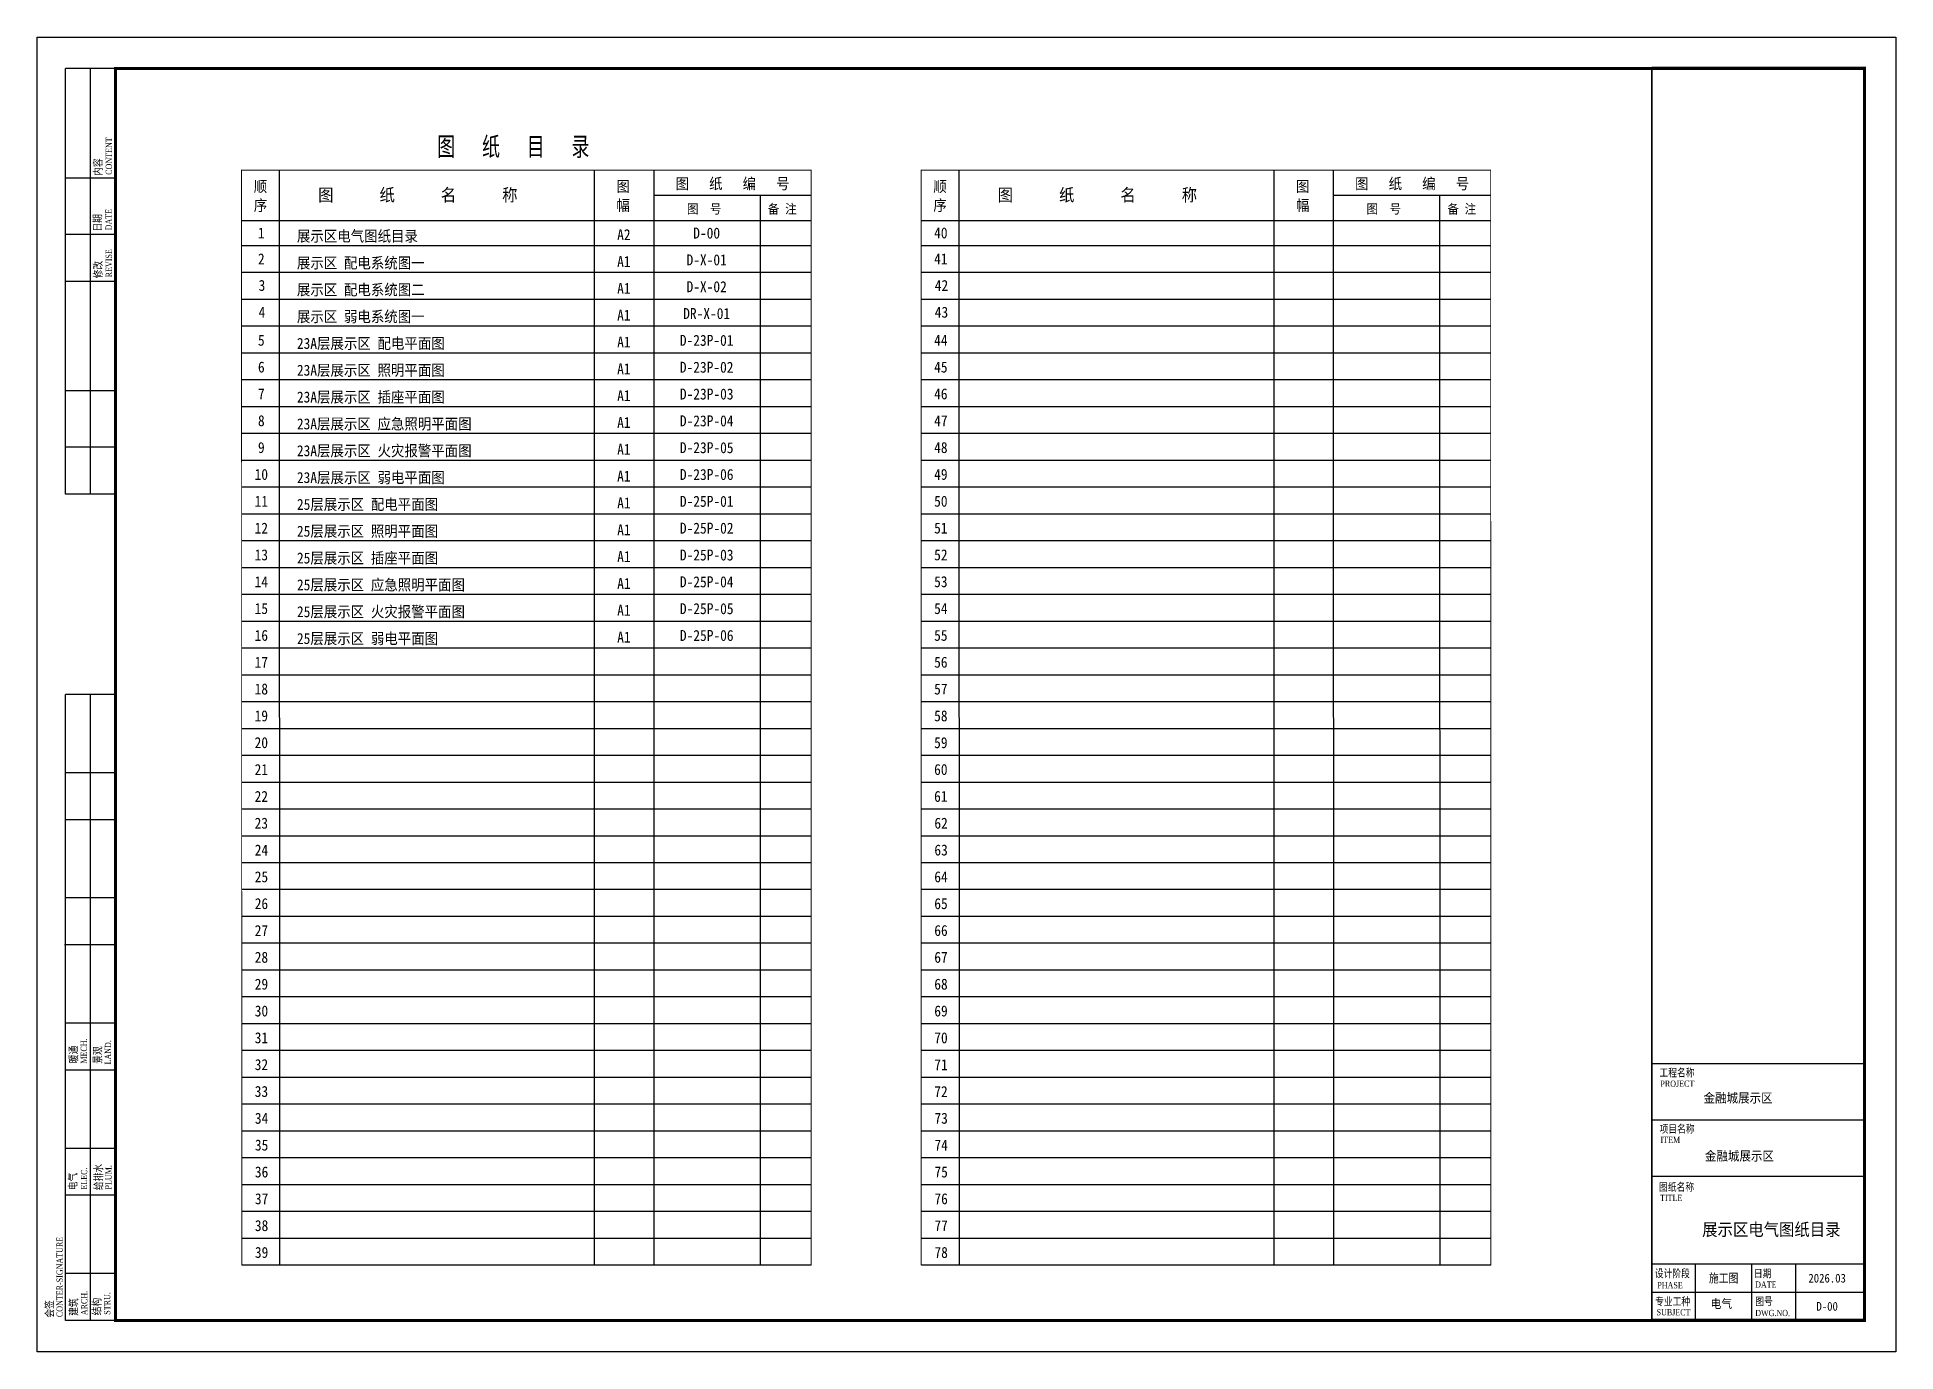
# Model space of a CAD drawing. Extents: x -284868 to 304789, y -137694 to 137894.
# Drawn here: x -284868 to -225468, y 95894 to 137894 of the extents above; entities that cross this region are included whole.
import ezdxf
from ezdxf.enums import TextEntityAlignment as Align

# ---------------------------------------------------------------- set-up
doc = ezdxf.new("R2010")
doc.units = 0
doc.layers.get('0').update_dxf_attribs({"linetype": 'CONTINUOUS'})
doc.layers.add('PUB_TEXT', color=7, linetype='CONTINUOUS')
doc.layers.add('PUB_TITLE', color=4, linetype='CONTINUOUS')
doc.styles.add('STYLE1', font='', dxfattribs={"width": 0.8})
doc.styles.add('TITLE_En', font='Times New Roman.ttf', dxfattribs={"width": 0.8})
doc.styles.get('STYLE1').set_extended_font_data('SimSun')

msp = doc.modelspace()

# ---------------------------------------------------------------- texts
at = {"layer": 'PUB_TEXT', "color": 3, "style": 'STYLE1'}
for s, height, width, p in [('图   纸   目   录      ', 600, 0.7, (-272081, 134102)), ('顺', 350, 0.9, (-277945, 132951)), ('图      纸      名      称      ', 400, 0.9, (-275888, 132655)), ('图', 350, 0.9, (-266355, 132951)), ('图   纸   编   号', 350, 0.9, (-264467, 133041)), ('顺', 350, 0.9, (-256228, 132951)), ('图      纸      名      称      ', 400, 0.9, (-254171, 132655)), ('图', 350, 0.9, (-244638, 132951)), ('图   纸   编   号', 350, 0.9, (-242750, 133041)), ('序', 350, 0.9, (-277945, 132348)), ('幅', 350, 0.9, (-266355, 132348)), ('  图  号', 300, 0.9, (-264468, 132259)), ('备 注', 300, 0.9, (-261517, 132259)), ('序', 350, 0.9, (-256228, 132348)), ('幅', 350, 0.9, (-244638, 132348)), ('  图  号', 300, 0.9, (-242751, 132259)), ('备 注', 300, 0.9, (-239800, 132259)), ('金融城展示区', 300, 0.9, (-231614, 103856)), ('金融城展示区', 300, 0.9, (-231571, 102002)), ('展示区电气图纸目录', 400, 0.9, (-231656, 99602)), ('施工图', 280, 0.8, (-231441, 98107)), ('电气', 280, 0.9, (-231390, 97286))]:
    msp.add_text(s, height=height, dxfattribs=dict(at, width=width)).set_placement(p)
at = {"layer": 'PUB_TEXT', "color": 7, "style": 'STYLE1', "width": 0.9}
for s, p in [('1', (-277705, 131638)), ('A2', (-266118, 131585)), ('40', (-255988, 131638)), ('2', (-277705, 130811)), ('A1', (-266118, 130728)), ('41', (-255988, 130811)), ('3', (-277685, 129962)), ('42', (-255968, 129962)), ('A1', (-266118, 129871)), ('4', (-277685, 129105)), ('A1', (-266118, 129014)), ('43', (-255968, 129105)), ('5', (-277705, 128210)), ('A1', (-266118, 128156)), ('44', (-255988, 128210)), ('6', (-277705, 127353)), ('A1', (-266118, 127299)), ('45', (-255988, 127353)), ('7', (-277705, 126496)), ('A1', (-266118, 126442)), ('46', (-255988, 126496)), ('8', (-277705, 125638)), ('A1', (-266118, 125585)), ('47', (-255988, 125638)), ('9', (-277705, 124781)), ('A1', (-266118, 124728)), ('48', (-255988, 124781)), ('10', (-277705, 123924)), ('A1', (-266118, 123871)), ('49', (-255988, 123924)), ('11', (-277705, 123067)), ('A1', (-266117, 123014)), ('50', (-255988, 123067)), ('12', (-277705, 122210)), ('51', (-255988, 122210)), ('A1', (-266117, 122156)), ('13', (-277705, 121353)), ('A1', (-266117, 121299)), ('52', (-255988, 121353)), ('14', (-277705, 120496)), ('A1', (-266117, 120442)), ('53', (-255988, 120496)), ('15', (-277705, 119638)), ('A1', (-266117, 119585)), ('54', (-255988, 119638)), ('16', (-277705, 118781)), ('A1', (-266117, 118728)), ('55', (-255988, 118781)), ('17', (-277705, 117924)), ('56', (-255988, 117924)), ('18', (-277705, 117067)), ('57', (-255988, 117067)), ('19', (-277705, 116210)), ('58', (-255988, 116210)), ('20', (-277705, 115353)), ('59', (-255988, 115353)), ('21', (-277705, 114496)), ('60', (-255988, 114496)), ('22', (-277705, 113638)), ('61', (-255988, 113638)), ('23', (-277705, 112781)), ('62', (-255980, 112781)), ('24', (-277701, 111924)), ('63', (-255980, 111924)), ('25', (-277701, 111067)), ('64', (-255983, 111067)), ('26', (-277701, 110210)), ('65', (-255983, 110210)), ('27', (-277701, 109353)), ('66', (-255983, 109353)), ('28', (-277701, 108496)), ('67', (-255983, 108496)), ('29', (-277701, 107638)), ('68', (-255983, 107638)), ('30', (-277701, 106781)), ('69', (-255983, 106781)), ('31', (-277701, 105924)), ('70', (-255983, 105924)), ('32', (-277701, 105067)), ('71', (-255983, 105067)), ('33', (-277701, 104210)), ('72', (-255983, 104210)), ('34', (-277696, 103353)), ('73', (-255978, 103353)), ('35', (-277696, 102496)), ('74', (-255978, 102496)), ('36', (-277696, 101638)), ('75', (-255978, 101638)), ('37', (-277696, 100781)), ('76', (-255978, 100781)), ('38', (-277696, 99924)), ('77', (-255978, 99924)), ('39', (-277696, 99067)), ('78', (-255978, 99067))]:
    msp.add_text(s, height=350, dxfattribs=at).set_placement(p, align=Align.MIDDLE)
for s, p in [('展示区电气图纸目录', (-276567, 131365)), ('展示区 配电系统图一', (-276567, 130508)), ('展示区 配电系统图二', (-276567, 129651)), ('展示区 弱电系统图一', (-276567, 128794)), ('23A层展示区 配电平面图', (-276567, 127937)), ('23A层展示区 照明平面图', (-276567, 127080)), ('23A层展示区 插座平面图', (-276567, 126223)), ('23A层展示区 应急照明平面图', (-276567, 125365)), ('23A层展示区 火灾报警平面图', (-276567, 124508)), ('23A层展示区 弱电平面图', (-276567, 123651)), ('25层展示区 配电平面图', (-276566, 122794)), ('25层展示区 照明平面图', (-276566, 121937)), ('25层展示区 插座平面图', (-276566, 121080)), ('25层展示区 应急照明平面图', (-276566, 120223)), ('25层展示区 火灾报警平面图', (-276566, 119365)), ('25层展示区 弱电平面图', (-276566, 118508))]:
    msp.add_text(s, height=350, dxfattribs=at).set_placement(p)
for s, p in [('D-00', (-263472, 131462)), ('D-X-01', (-263472, 130605)), ('D-X-02', (-263472, 129748)), ('DR-X-01', (-263472, 128891)), ('D-23P-01', (-263472, 128034)), ('D-23P-02', (-263472, 127176)), ('D-23P-03', (-263471, 126319)), ('D-23P-04', (-263471, 125462)), ('D-23P-05', (-263471, 124605)), ('D-23P-06', (-263471, 123748)), ('D-25P-01', (-263471, 122891)), ('D-25P-02', (-263471, 122034)), ('D-25P-03', (-263471, 121176)), ('D-25P-04', (-263471, 120319)), ('D-25P-05', (-263470, 119462)), ('D-25P-06', (-263470, 118605))]:
    msp.add_text(s, height=350, dxfattribs=at).set_placement(p, align=Align.CENTER)
at = {"layer": 'PUB_TEXT', "color": 3, "style": 'STYLE1', "width": 0.9}
for s, p in [('2026.03', (-227663, 98245)), ('D-00', (-227663, 97345))]:
    msp.add_text(s, height=280, dxfattribs=at).set_placement(p, align=Align.MIDDLE)
at = {"layer": 'PUB_TITLE', "color": 0, "style": 'TITLE_En', "width": 0.8}
for s, height, p in [('MECH.', 200, (-283376, 105102)), ('LAND.', 200, (-282606, 105074)), ('暖通', 250, (-283705, 105112)), ('景观', 250, (-282935, 105096)), ('电气', 250, (-283727, 101057)), ('ELEC.', 200, (-283371, 101077)), ('给排水', 250, (-282911, 101060)), ('PLUM.', 200, (-282589, 101080)), ('CONTER-SIGNATURE', 200, (-284152, 97003)), ('会签', 250, (-284471, 96983)), ('建筑', 250, (-283703, 97044)), ('ARCH.', 200, (-283364, 97064)), ('结构', 250, (-282964, 97059)), ('STRU.', 200, (-282631, 97079))]:
    msp.add_text(s, height=height, rotation=90, dxfattribs=at).set_placement(p, align=Align.MIDDLE_LEFT)
for s, height, p in [('工程名称', 250, (-233022, 104812)), ('PROJECT', 200, (-232992, 104460)), ('项目名称', 250, (-233019, 103017)), ('ITEM', 200, (-232989, 102666)), ('图纸名称', 250, (-233034, 101159)), ('TITLE', 200, (-233003, 100810)), ('PHASE', 200, (-233090, 98023)), ('DATE', 200, (-229964, 98042)), ('日期', 250, (-230004, 98398)), ('SUBJECT', 200, (-233114, 97160)), ('DWG.NO.', 200, (-229961, 97135))]:
    msp.add_text(s, height=height, dxfattribs=at).set_placement(p, align=Align.MIDDLE_LEFT)
for s, p in [('设计阶段', (-233171, 98275)), ('专业工种', (-233160, 97379))]:
    msp.add_text(s, height=250, dxfattribs=at).set_placement(p)
msp.add_text('图号', height=250, dxfattribs=at).set_placement((-229681, 97507), align=Align.MIDDLE_CENTER)

# ---------------------------------------------------------------- blocks, each defined once
blk = doc.blocks.new('A$C49232577')
at = {"layer": 'PUB_TITLE', "color": 0}
for p, q in [((-1600, -6800), (-1600, 0)), ((0, 0), (-1600, 0)), ((-800, -6800), (-800, 0)), ((0, -3500), (-1600, -3500)), ((0, -5300), (-1600, -5300)), ((0, -6800), (-1600, -6800))]:
    blk.add_line(p, q, dxfattribs=at)
at = {"layer": 'PUB_TITLE', "color": 0, "style": 'TITLE_En', "width": 0.8}
for s, height, p in [('CONTENT', 200, (-209, -3397)), ('内容', 250, (-557, -3433)), ('日期', 250, (-574, -5211)), ('DATE', 200, (-219, -5171)), ('REVISE', 200, (-209, -6670)), ('修改', 250, (-557, -6705))]:
    blk.add_text(s, height=height, rotation=90, dxfattribs=at).set_placement(p, align=Align.MIDDLE_LEFT)
blk = doc.blocks.new('A$C44BA54D4')
at = {"layer": 'PUB_TITLE', "color": 0}
for p, q in [((-1600, -13600), (-1600, -6800)), ((0, -6800), (-1600, -6800)), ((-800, -13600), (-800, -6800)), ((0, -10300), (-1600, -10300)), ((0, -12100), (-1600, -12100)), ((0, -13600), (-1600, -13600))]:
    blk.add_line(p, q, dxfattribs=at)
at = {"layer": 'PUB_TEXT', "ltscale": 20}
blk.add_blockref('A$C49232577', (0, 0), dxfattribs=at)
blk = doc.blocks.new('a2')
at = {"layer": 'PUB_TITLE', "color": 7, "ltscale": 20}
blk.add_lwpolyline([(-59400, 0), (-59400, 42000), (0, 42000), (0, 0)], close=True, dxfattribs=at)
at = {"layer": 'PUB_TITLE', "ltscale": 20, "const_width": 100}
blk.add_lwpolyline([(-56900, 1000), (-1000, 1000), (-1000, 41000), (-56900, 41000)], close=True, dxfattribs=at)

# ---------------------------------------------------------------- linework, layer by layer
at = {"layer": 'PUB_TEXT', "color": 3}
for p, q in [((-277129, 133637), (-277124, 98670)), ((-267068, 133637), (-267063, 98670)), ((-265163, 133637), (-265158, 98670)), ((-255412, 133637), (-255407, 98670)), ((-245350, 133637), (-245345, 98670)), ((-243446, 133637), (-243441, 98670)), ((-260134, 132841), (-265163, 132841)), ((-261767, 132841), (-261762, 98670)), ((-238417, 132841), (-243446, 132841)), ((-240050, 132841), (-240045, 98670)), ((-278335, 132041), (-260139, 132041)), ((-256618, 132041), (-238422, 132041)), ((-278335, 131241), (-260139, 131241)), ((-256618, 131241), (-238422, 131241)), ((-278335, 130384), (-260139, 130384)), ((-256618, 130384), (-238422, 130384)), ((-278335, 129527), (-260139, 129527)), ((-256618, 129527), (-238422, 129527)), ((-278335, 128670), (-260139, 128670)), ((-256618, 128670), (-238422, 128670)), ((-278335, 127813), (-260139, 127813)), ((-256618, 127813), (-238422, 127813)), ((-278335, 126956), (-260139, 126956)), ((-256618, 126956), (-238422, 126956)), ((-278335, 126098), (-260139, 126098)), ((-256618, 126098), (-238422, 126098)), ((-278335, 125241), (-260139, 125241)), ((-256618, 125241), (-238422, 125241)), ((-278335, 124384), (-260139, 124384)), ((-256618, 124384), (-238422, 124384)), ((-278335, 123527), (-260139, 123527)), ((-256618, 123527), (-238422, 123527)), ((-278335, 122670), (-260139, 122670)), ((-256618, 122670), (-238422, 122670)), ((-278335, 121813), (-260139, 121813)), ((-256618, 121813), (-238422, 121813)), ((-278335, 120956), (-260139, 120956)), ((-256618, 120956), (-238422, 120956)), ((-278335, 120098), (-260139, 120098)), ((-256618, 120098), (-238422, 120098)), ((-278335, 119241), (-260139, 119241)), ((-256618, 119241), (-238422, 119241)), ((-278335, 118384), (-260139, 118384)), ((-256618, 118384), (-238422, 118384)), ((-278335, 117527), (-260139, 117527)), ((-256618, 117527), (-238422, 117527)), ((-278335, 116670), (-260139, 116670)), ((-256618, 116670), (-238422, 116670)), ((-278335, 115813), (-260139, 115813)), ((-256618, 115813), (-238422, 115813)), ((-278335, 114956), (-260139, 114956)), ((-256618, 114956), (-238422, 114956)), ((-278335, 114098), (-260139, 114098)), ((-256618, 114098), (-238422, 114098)), ((-278335, 113241), (-260139, 113241)), ((-256618, 113241), (-238422, 113241)), ((-278335, 112384), (-260139, 112384)), ((-256610, 112384), (-238414, 112384)), ((-278330, 111527), (-260134, 111527)), ((-256613, 111527), (-238417, 111527)), ((-278330, 110670), (-260134, 110670)), ((-256613, 110670), (-238417, 110670)), ((-278330, 109813), (-260134, 109813)), ((-256613, 109813), (-238417, 109813)), ((-278330, 108956), (-260134, 108956)), ((-256613, 108956), (-238417, 108956)), ((-278330, 108098), (-260134, 108098)), ((-256613, 108098), (-238417, 108098)), ((-278330, 107241), (-260134, 107241)), ((-256613, 107241), (-238417, 107241)), ((-278330, 106384), (-260134, 106384)), ((-256613, 106384), (-238417, 106384)), ((-278330, 105527), (-260134, 105527)), ((-256613, 105527), (-238417, 105527)), ((-278330, 104670), (-260134, 104670)), ((-256613, 104670), (-238417, 104670)), ((-278330, 103813), (-260134, 103813)), ((-256613, 103813), (-238417, 103813)), ((-278325, 102956), (-260129, 102956)), ((-256608, 102956), (-238412, 102956)), ((-278325, 102098), (-260129, 102098)), ((-256608, 102098), (-238412, 102098)), ((-278325, 101241), (-260129, 101241)), ((-256608, 101241), (-238412, 101241)), ((-278325, 100384), (-260129, 100384)), ((-256608, 100384), (-238412, 100384)), ((-278325, 99527), (-260129, 99527)), ((-256608, 99527), (-238412, 99527)), ((-278325, 98670), (-260129, 98670)), ((-278325, 98670), (-260129, 98670)), ((-256608, 98670), (-238412, 98670))]:
    msp.add_line(p, q, dxfattribs=at)
at = {"layer": 'PUB_TEXT', "color": 3, "const_width": 30}
for points in [[(-260134, 133642), (-278335, 133642), (-278330, 98670), (-260129, 98670)], [(-238417, 133642), (-256618, 133642), (-256613, 98670), (-238412, 98670)]]:
    msp.add_lwpolyline(points, close=True, dxfattribs=at)
at = {"layer": 'PUB_TITLE', "color": 0}
for p, q in [((-283968, 123294), (-283968, 130094)), ((-282368, 130094), (-283968, 130094)), ((-283168, 123294), (-283168, 130094)), ((-282368, 126594), (-283968, 126594)), ((-282368, 124794), (-283968, 124794)), ((-282368, 123294), (-283968, 123294)), ((-233268, 105102), (-226468, 105102)), ((-233268, 103302), (-226468, 103302)), ((-233268, 101502), (-226468, 101502)), ((-233268, 98702), (-226468, 98702)), ((-233268, 97802), (-226468, 97802))]:
    msp.add_line(p, q, dxfattribs=at)
at = {"layer": 'PUB_TITLE', "color": 0, "ltscale": 20}
for p, q in [((-283968, 96894), (-283968, 116895)), ((-282391, 116895), (-283968, 116895)), ((-283168, 96894), (-283168, 116895)), ((-282368, 114395), (-283968, 114395)), ((-282391, 112895), (-283968, 112895)), ((-282391, 112895), (-283968, 112895)), ((-282368, 112895), (-283968, 112895)), ((-282368, 110395), (-283968, 110395)), ((-282391, 108895), (-283991, 108895)), ((-282368, 108895), (-283968, 108895)), ((-282368, 106394), (-283968, 106394)), ((-282368, 104894), (-283968, 104894)), ((-282368, 102394), (-283968, 102394)), ((-282368, 100894), (-283968, 100894)), ((-231868, 96902), (-231868, 98702)), ((-230068, 96902), (-230068, 98702)), ((-228668, 96902), (-228668, 98702)), ((-282368, 98394), (-283968, 98394)), ((-283168, 96894), (-283968, 96894)), ((-282368, 96894), (-283168, 96894))]:
    msp.add_line(p, q, dxfattribs=at)
at = {"layer": 'PUB_TITLE', "color": 7, "ltscale": 20}
msp.add_lwpolyline([(-284868, 95894), (-284868, 137894), (-225468, 137894), (-225468, 95894)], close=True, dxfattribs=at)
at = {"layer": 'PUB_TITLE', "ltscale": 20, "const_width": 100}
msp.add_lwpolyline([(-282368, 96894), (-226468, 96894), (-226468, 136894), (-282368, 136894)], close=True, dxfattribs=at)
msp.add_lwpolyline([(-233268, 96902), (-226468, 96902), (-226468, 136902), (-233268, 136902)], dxfattribs=at)
at = {"layer": 'PUB_TITLE', "color": 6, "ltscale": 20, "const_width": 50}
msp.add_lwpolyline([(-233268, 96902), (-233268, 136902)], dxfattribs=at)

# ---------------------------------------------------------------- block references
msp.add_blockref('a2', (-225468, 95894))
at = {"layer": 'PUB_TEXT', "ltscale": 20}
for name in ['A$C49232577', 'A$C44BA54D4']:
    msp.add_blockref(name, (-282368, 136894), dxfattribs=at)

msp.set_redraw_order([(e.dxf.handle, doc.entitydb.next_handle()) for e in msp.query("TEXT MTEXT ATTDEF DIMENSION ARC_DIMENSION")])  # texts and dimensions are drawn at this point

doc.saveas('drawing.dxf')
